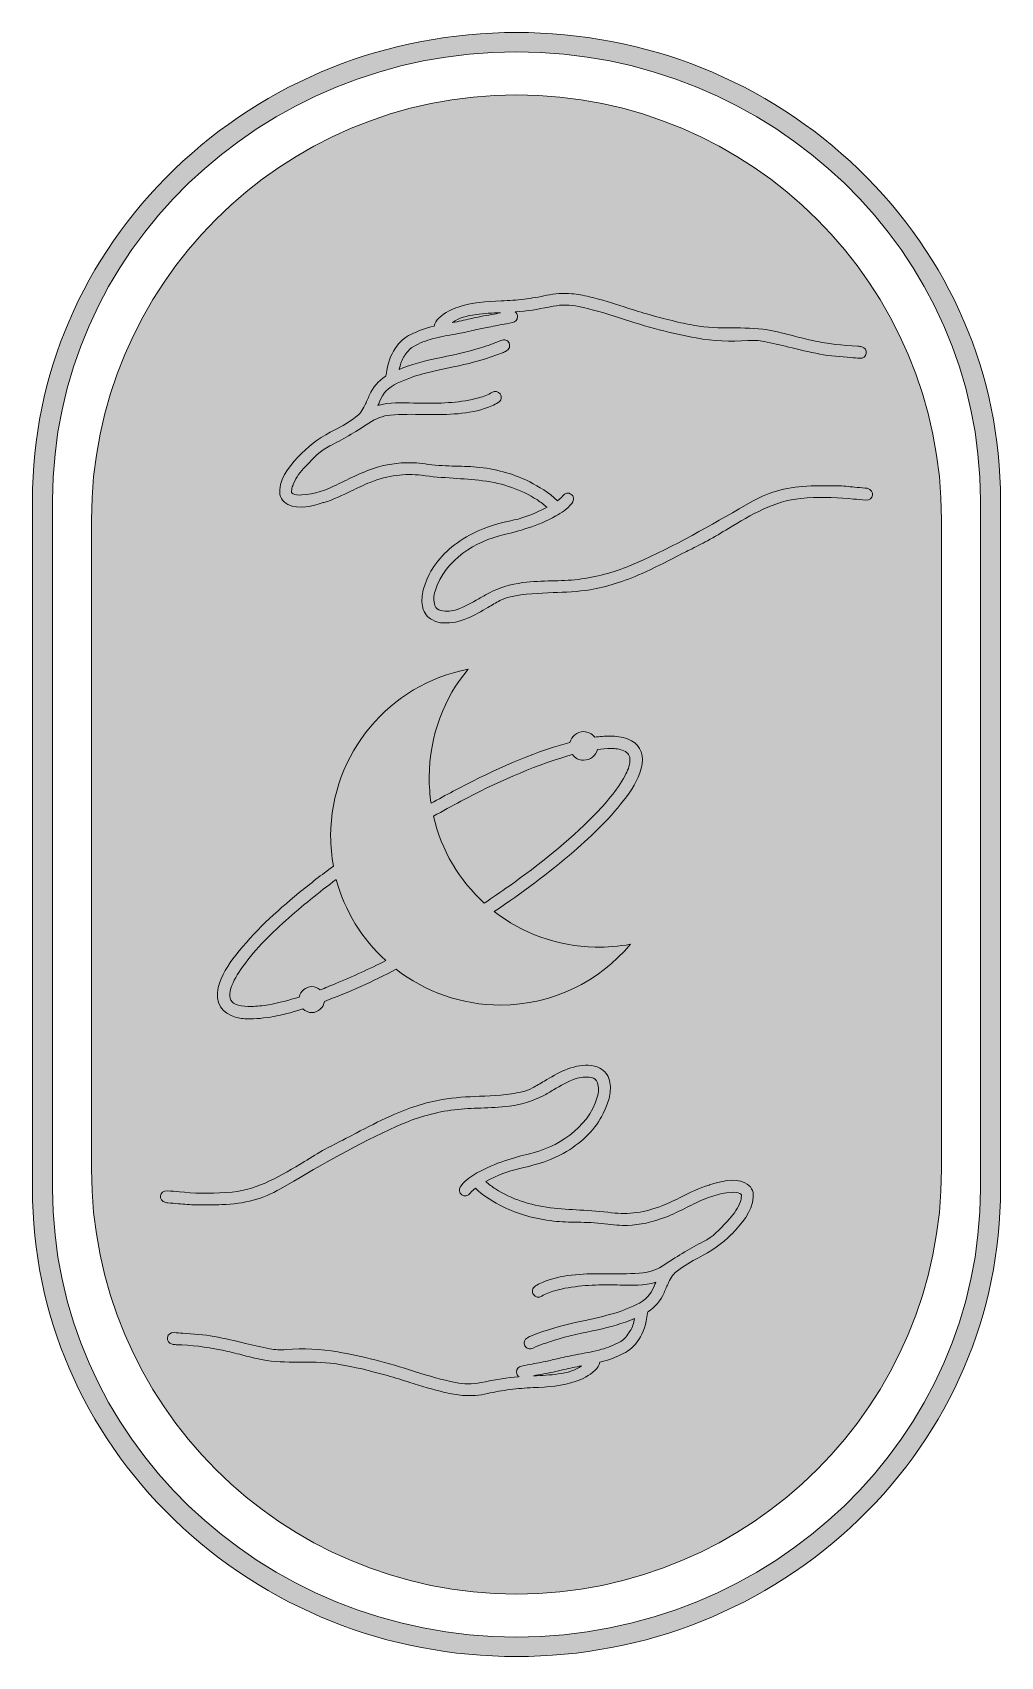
# Model space of a CAD drawing. Header units: inches. Extents: x 2.7 to 9.9, y -12 to 0.
import ezdxf

# ---------------------------------------------------------------- set-up
doc = ezdxf.new("R2010")
doc.units = ezdxf.units.IN
doc.header["$MEASUREMENT"] = 0
doc.layers.add('Layer 1', color=7, linetype='Continuous')

msp = doc.modelspace()

# ---------------------------------------------------------------- hatches: boundary and pattern name
at = {"layer": 'Layer 1', "true_color": 0xa16e58}
h = msp.add_hatch(color=35, dxfattribs=at)
h.dxf.hatch_style = 2
edge = h.paths.add_edge_path()
edge.add_spline(control_points=[(6.279, -12.045), (5.324, -12.045), (4.426, -11.686), (3.751, -11.033), (3.075, -10.381), (2.703, -9.513), (2.703, -8.59), (2.703, -8.59), (2.703, -3.5), (2.703, -3.5), (2.703, -2.577), (3.075, -1.709), (3.751, -1.057), (4.426, -0.404), (5.324, -0.045), (6.279, -0.045), (7.234, -0.045), (8.132, -0.404), (8.807, -1.057), (9.483, -1.709), (9.855, -2.577), (9.855, -3.5), (9.855, -3.5), (9.855, -8.59), (9.855, -8.59), (9.855, -9.513), (9.483, -10.381), (8.807, -11.033), (8.132, -11.686), (7.234, -12.045), (6.279, -12.045)], knot_values=[0, 0, 0, 0, 1, 1, 1, 2, 2, 2, 3, 3, 3, 4, 4, 4, 5, 5, 5, 6, 6, 6, 7, 7, 7, 8, 8, 8, 9, 9, 9, 10, 10, 10, 10], degree=3, periodic=1)
edge = h.paths.add_edge_path()
edge.add_spline(control_points=[(6.279, -0.188), (4.389, -0.188), (2.852, -1.674), (2.852, -3.5), (2.852, -3.5), (2.852, -8.59), (2.852, -8.59), (2.852, -10.416), (4.389, -11.901), (6.279, -11.901), (6.279, -11.901), (6.279, -11.901), (6.279, -11.901), (8.169, -11.901), (9.706, -10.416), (9.706, -8.59), (9.706, -8.59), (9.706, -3.5), (9.706, -3.5), (9.706, -1.674), (8.169, -0.188), (6.279, -0.188)], knot_values=[0, 0, 0, 0, 1, 1, 1, 2, 2, 2, 3, 3, 3, 4, 4, 4, 5, 5, 5, 6, 6, 6, 7, 7, 7, 7], degree=3, periodic=1)
h = msp.add_hatch(color=35, dxfattribs=at)
h.dxf.hatch_style = 2
edge = h.paths.add_edge_path()
edge.add_spline(control_points=[(6.279, -11.583), (6.279, -11.583), (6.279, -11.583), (6.279, -11.583), (4.545, -11.583), (3.139, -10.178), (3.139, -8.444), (3.139, -8.444), (3.139, -3.646), (3.139, -3.646), (3.139, -1.912), (4.545, -0.506), (6.279, -0.506), (6.279, -0.506), (6.279, -0.506), (6.279, -0.506), (8.013, -0.506), (9.419, -1.912), (9.419, -3.646), (9.419, -3.646), (9.419, -8.444), (9.419, -8.444), (9.419, -10.178), (8.013, -11.583), (6.279, -11.583)], knot_values=[0, 0, 0, 0, 1, 1, 1, 2, 2, 2, 3, 3, 3, 4, 4, 4, 5, 5, 5, 6, 6, 6, 7, 7, 7, 8, 8, 8, 8], degree=3, periodic=1)
at = {"layer": 'Layer 1', "true_color": 0xf8efe3}
h = msp.add_hatch(color=7, dxfattribs=at)
h.dxf.hatch_style = 2
edge = h.paths.add_edge_path()
edge.add_spline(control_points=[(4.59, -3.532), (4.671, -3.574), (4.776, -3.542), (4.852, -3.519), (4.852, -3.519), (4.855, -3.518), (4.855, -3.518), (4.928, -3.496), (4.995, -3.463), (5.06, -3.432), (5.105, -3.41), (5.151, -3.387), (5.199, -3.369), (5.33, -3.317), (5.454, -3.301), (5.577, -3.317), (5.654, -3.328), (5.734, -3.333), (5.812, -3.338), (5.883, -3.343), (5.957, -3.348), (6.029, -3.357), (6.183, -3.377), (6.315, -3.423), (6.433, -3.499), (6.459, -3.516), (6.483, -3.535), (6.505, -3.553), (6.416, -3.6), (6.338, -3.63), (6.262, -3.647), (6.163, -3.668), (6.058, -3.695), (5.957, -3.746), (5.826, -3.812), (5.722, -3.903), (5.656, -4.011), (5.639, -4.038), (5.556, -4.182), (5.586, -4.295), (5.597, -4.335), (5.621, -4.366), (5.658, -4.386), (5.682, -4.4), (5.709, -4.407), (5.743, -4.408), (5.798, -4.41), (5.855, -4.399), (5.916, -4.373), (5.97, -4.351), (6.02, -4.321), (6.068, -4.293), (6.097, -4.276), (6.127, -4.259), (6.157, -4.243), (6.179, -4.232), (6.205, -4.22), (6.234, -4.214), (6.337, -4.192), (6.445, -4.188), (6.549, -4.184), (6.639, -4.18), (6.732, -4.177), (6.823, -4.162), (6.944, -4.142), (7.07, -4.103), (7.207, -4.042), (7.294, -4.003), (7.379, -3.96), (7.461, -3.917), (7.461, -3.917), (7.508, -3.893), (7.508, -3.893), (7.525, -3.884), (7.543, -3.876), (7.56, -3.867), (7.603, -3.846), (7.647, -3.823), (7.69, -3.8), (7.742, -3.772), (7.794, -3.74), (7.845, -3.71), (8.012, -3.609), (8.184, -3.505), (8.38, -3.488), (8.505, -3.477), (8.62, -3.477), (8.732, -3.489), (8.732, -3.489), (8.769, -3.492), (8.769, -3.492), (8.798, -3.495), (8.828, -3.497), (8.858, -3.5), (8.89, -3.502), (8.907, -3.483), (8.91, -3.463), (8.912, -3.443), (8.901, -3.42), (8.87, -3.413), (8.865, -3.412), (8.86, -3.411), (8.854, -3.411), (8.828, -3.409), (8.802, -3.407), (8.776, -3.404), (8.734, -3.4), (8.691, -3.395), (8.647, -3.395), (8.584, -3.394), (8.52, -3.394), (8.455, -3.395), (8.292, -3.4), (8.15, -3.437), (8.023, -3.509), (8.023, -3.509), (7.925, -3.565), (7.925, -3.565), (7.663, -3.715), (7.393, -3.869), (7.113, -3.986), (6.995, -4.035), (6.867, -4.069), (6.734, -4.086), (6.669, -4.094), (6.602, -4.096), (6.538, -4.097), (6.469, -4.099), (6.398, -4.101), (6.327, -4.11), (6.233, -4.123), (6.149, -4.148), (6.079, -4.185), (6.052, -4.199), (6.026, -4.214), (6, -4.229), (5.947, -4.259), (5.897, -4.289), (5.84, -4.308), (5.801, -4.321), (5.761, -4.324), (5.721, -4.317), (5.696, -4.312), (5.683, -4.301), (5.676, -4.278), (5.666, -4.244), (5.666, -4.208), (5.678, -4.172), (5.751, -3.935), (5.985, -3.802), (6.18, -3.757), (6.291, -3.731), (6.436, -3.692), (6.57, -3.617), (6.609, -3.596), (6.653, -3.568), (6.687, -3.524), (6.699, -3.508), (6.701, -3.494), (6.699, -3.485), (6.698, -3.474), (6.692, -3.464), (6.683, -3.458), (6.663, -3.442), (6.637, -3.448), (6.619, -3.47), (6.608, -3.484), (6.597, -3.493), (6.584, -3.503), (6.584, -3.503), (6.583, -3.505), (6.583, -3.505), (6.519, -3.444), (6.443, -3.4), (6.377, -3.366), (6.272, -3.311), (6.147, -3.275), (6.006, -3.258), (5.947, -3.252), (5.887, -3.25), (5.829, -3.249), (5.764, -3.247), (5.696, -3.245), (5.629, -3.236), (5.565, -3.226), (5.511, -3.222), (5.46, -3.224), (5.37, -3.226), (5.278, -3.245), (5.179, -3.282), (5.124, -3.303), (5.073, -3.328), (5.022, -3.353), (4.999, -3.364), (4.976, -3.376), (4.952, -3.387), (4.874, -3.423), (4.788, -3.458), (4.693, -3.462), (4.666, -3.464), (4.646, -3.463), (4.628, -3.453), (4.617, -3.447), (4.616, -3.443), (4.617, -3.435), (4.619, -3.418), (4.621, -3.405), (4.626, -3.394), (4.643, -3.348), (4.67, -3.305), (4.706, -3.267), (4.706, -3.267), (4.726, -3.246), (4.726, -3.246), (4.78, -3.188), (4.831, -3.133), (4.899, -3.099), (4.99, -3.055), (5.085, -3), (5.187, -2.932), (5.241, -2.896), (5.293, -2.877), (5.347, -2.872), (5.428, -2.865), (5.512, -2.866), (5.594, -2.867), (5.743, -2.869), (5.897, -2.871), (6.042, -2.824), (6.084, -2.81), (6.115, -2.797), (6.143, -2.78), (6.155, -2.773), (6.163, -2.762), (6.165, -2.749), (6.168, -2.737), (6.165, -2.726), (6.158, -2.716), (6.144, -2.696), (6.121, -2.692), (6.098, -2.705), (6.07, -2.721), (6.038, -2.734), (6.001, -2.744), (5.869, -2.78), (5.732, -2.785), (5.602, -2.785), (5.575, -2.785), (5.547, -2.784), (5.518, -2.783), (5.43, -2.779), (5.34, -2.776), (5.254, -2.802), (5.259, -2.793), (5.263, -2.783), (5.267, -2.773), (5.29, -2.712), (5.333, -2.667), (5.398, -2.637), (5.464, -2.606), (5.527, -2.583), (5.588, -2.567), (5.666, -2.547), (5.75, -2.528), (5.852, -2.507), (5.955, -2.487), (6.061, -2.455), (6.175, -2.412), (6.185, -2.408), (6.195, -2.404), (6.205, -2.398), (6.227, -2.385), (6.234, -2.362), (6.224, -2.339), (6.219, -2.329), (6.211, -2.322), (6.201, -2.318), (6.19, -2.314), (6.177, -2.315), (6.164, -2.321), (6.115, -2.343), (6.062, -2.36), (6.012, -2.375), (5.903, -2.409), (5.791, -2.433), (5.685, -2.453), (5.594, -2.471), (5.502, -2.499), (5.413, -2.534), (5.42, -2.502), (5.427, -2.471), (5.445, -2.444), (5.445, -2.444), (5.448, -2.44), (5.448, -2.44), (5.467, -2.411), (5.486, -2.383), (5.515, -2.367), (5.566, -2.339), (5.612, -2.32), (5.657, -2.308), (5.713, -2.294), (5.772, -2.283), (5.829, -2.273), (5.829, -2.273), (5.847, -2.27), (5.847, -2.27), (5.89, -2.262), (5.933, -2.253), (5.974, -2.243), (6.007, -2.236), (6.04, -2.228), (6.074, -2.222), (6.117, -2.213), (6.161, -2.205), (6.205, -2.197), (6.205, -2.197), (6.249, -2.189), (6.249, -2.189), (6.273, -2.184), (6.288, -2.167), (6.287, -2.144), (6.287, -2.13), (6.28, -2.118), (6.269, -2.11), (6.269, -2.11), (6.274, -2.11), (6.274, -2.11), (6.356, -2.105), (6.438, -2.089), (6.517, -2.074), (6.517, -2.074), (6.549, -2.068), (6.549, -2.068), (6.615, -2.055), (6.676, -2.056), (6.738, -2.069), (6.836, -2.091), (6.935, -2.118), (7.04, -2.153), (7.243, -2.221), (7.429, -2.27), (7.607, -2.302), (7.733, -2.325), (7.861, -2.331), (7.988, -2.321), (8.032, -2.318), (8.071, -2.32), (8.108, -2.328), (8.168, -2.34), (8.229, -2.355), (8.288, -2.369), (8.363, -2.388), (8.441, -2.406), (8.519, -2.421), (8.596, -2.436), (8.674, -2.441), (8.75, -2.447), (8.772, -2.449), (8.794, -2.45), (8.816, -2.452), (8.84, -2.454), (8.859, -2.44), (8.863, -2.417), (8.868, -2.393), (8.854, -2.373), (8.83, -2.367), (8.82, -2.365), (8.811, -2.363), (8.801, -2.363), (8.688, -2.358), (8.578, -2.345), (8.475, -2.323), (8.427, -2.313), (8.379, -2.301), (8.332, -2.288), (8.267, -2.271), (8.2, -2.254), (8.133, -2.243), (8.044, -2.228), (7.955, -2.228), (7.869, -2.228), (7.778, -2.227), (7.685, -2.227), (7.594, -2.21), (7.488, -2.19), (7.376, -2.163), (7.241, -2.125), (7.185, -2.109), (7.129, -2.09), (7.074, -2.073), (6.991, -2.046), (6.906, -2.019), (6.819, -1.998), (6.772, -1.986), (6.729, -1.979), (6.688, -1.975), (6.622, -1.969), (6.561, -1.973), (6.502, -1.987), (6.447, -2), (6.392, -2.008), (6.335, -2.016), (6.281, -2.023), (6.225, -2.026), (6.165, -2.028), (6.058, -2.033), (5.948, -2.038), (5.848, -2.074), (5.805, -2.089), (5.75, -2.112), (5.705, -2.155), (5.687, -2.172), (5.677, -2.19), (5.67, -2.215), (5.67, -2.215), (5.67, -2.215), (5.669, -2.215), (5.604, -2.228), (5.549, -2.252), (5.499, -2.276), (5.452, -2.298), (5.414, -2.332), (5.383, -2.379), (5.348, -2.43), (5.327, -2.492), (5.317, -2.573), (5.315, -2.583), (5.314, -2.584), (5.31, -2.586), (5.258, -2.619), (5.219, -2.665), (5.193, -2.723), (5.182, -2.749), (5.171, -2.774), (5.159, -2.799), (5.141, -2.839), (5.12, -2.866), (5.093, -2.886), (5.045, -2.922), (4.992, -2.954), (4.937, -2.981), (4.844, -3.026), (4.762, -3.084), (4.693, -3.153), (4.693, -3.153), (4.691, -3.155), (4.691, -3.155), (4.62, -3.225), (4.538, -3.319), (4.53, -3.425), (4.526, -3.474), (4.546, -3.509), (4.59, -3.532)], knot_values=[0, 0, 0, 0, 1, 1, 1, 2, 2, 2, 3, 3, 3, 4, 4, 4, 5, 5, 5, 6, 6, 6, 7, 7, 7, 8, 8, 8, 9, 9, 9, 10, 10, 10, 11, 11, 11, 12, 12, 12, 13, 13, 13, 14, 14, 14, 15, 15, 15, 16, 16, 16, 17, 17, 17, 18, 18, 18, 19, 19, 19, 20, 20, 20, 21, 21, 21, 22, 22, 22, 23, 23, 23, 24, 24, 24, 25, 25, 25, 26, 26, 26, 27, 27, 27, 28, 28, 28, 29, 29, 29, 30, 30, 30, 31, 31, 31, 32, 32, 32, 33, 33, 33, 34, 34, 34, 35, 35, 35, 36, 36, 36, 37, 37, 37, 38, 38, 38, 39, 39, 39, 40, 40, 40, 41, 41, 41, 42, 42, 42, 43, 43, 43, 44, 44, 44, 45, 45, 45, 46, 46, 46, 47, 47, 47, 48, 48, 48, 49, 49, 49, 50, 50, 50, 51, 51, 51, 52, 52, 52, 53, 53, 53, 54, 54, 54, 55, 55, 55, 56, 56, 56, 57, 57, 57, 58, 58, 58, 59, 59, 59, 60, 60, 60, 61, 61, 61, 62, 62, 62, 63, 63, 63, 64, 64, 64, 65, 65, 65, 66, 66, 66, 67, 67, 67, 68, 68, 68, 69, 69, 69, 70, 70, 70, 71, 71, 71, 72, 72, 72, 73, 73, 73, 74, 74, 74, 75, 75, 75, 76, 76, 76, 77, 77, 77, 78, 78, 78, 79, 79, 79, 80, 80, 80, 81, 81, 81, 82, 82, 82, 83, 83, 83, 84, 84, 84, 85, 85, 85, 86, 86, 86, 87, 87, 87, 88, 88, 88, 89, 89, 89, 90, 90, 90, 91, 91, 91, 92, 92, 92, 93, 93, 93, 94, 94, 94, 95, 95, 95, 96, 96, 96, 97, 97, 97, 98, 98, 98, 99, 99, 99, 100, 100, 100, 101, 101, 101, 102, 102, 102, 103, 103, 103, 104, 104, 104, 105, 105, 105, 106, 106, 106, 107, 107, 107, 108, 108, 108, 109, 109, 109, 110, 110, 110, 111, 111, 111, 112, 112, 112, 113, 113, 113, 114, 114, 114, 115, 115, 115, 116, 116, 116, 117, 117, 117, 118, 118, 118, 119, 119, 119, 120, 120, 120, 121, 121, 121, 122, 122, 122, 123, 123, 123, 124, 124, 124, 125, 125, 125, 126, 126, 126, 127, 127, 127, 128, 128, 128, 129, 129, 129, 130, 130, 130, 131, 131, 131, 132, 132, 132, 133, 133, 133, 134, 134, 134, 135, 135, 135, 136, 136, 136, 137, 137, 137, 138, 138, 138, 139, 139, 139, 140, 140, 140, 141, 141, 141, 142, 142, 142, 143, 143, 143, 144, 144, 144, 145, 145, 145, 146, 146, 146, 147, 147, 147, 148, 148, 148, 149, 149, 149, 150, 150, 150, 151, 151, 151, 151], degree=3, periodic=1)
edge = h.paths.add_edge_path()
edge.add_spline(control_points=[(5.807, -2.188), (5.853, -2.154), (5.91, -2.138), (5.98, -2.129), (6.04, -2.121), (6.102, -2.116), (6.161, -2.117), (6.139, -2.121), (6.117, -2.125), (6.095, -2.129), (6.043, -2.138), (5.989, -2.148), (5.937, -2.16), (5.894, -2.171), (5.851, -2.18), (5.807, -2.188)], knot_values=[0, 0, 0, 0, 1, 1, 1, 2, 2, 2, 3, 3, 3, 4, 4, 4, 5, 5, 5, 5], degree=3, periodic=1)
h = msp.add_hatch(color=7, dxfattribs=at)
h.dxf.hatch_style = 2
edge = h.paths.add_edge_path()
edge.add_spline(control_points=[(4.205, -6.863), (4.149, -6.935), (4.098, -7.011), (4.076, -7.102), (4.049, -7.212), (4.099, -7.295), (4.209, -7.322), (4.243, -7.331), (4.277, -7.334), (4.311, -7.334), (4.446, -7.331), (4.575, -7.3), (4.701, -7.259), (4.719, -7.276), (4.743, -7.287), (4.768, -7.287), (4.815, -7.286), (4.854, -7.249), (4.86, -7.204), (5.042, -7.137), (5.218, -7.056), (5.39, -6.967), (5.603, -7.132), (5.871, -7.231), (6.163, -7.232), (6.546, -7.23), (6.891, -7.057), (7.12, -6.782), (7.036, -6.798), (6.949, -6.805), (6.86, -6.803), (6.578, -6.797), (6.32, -6.7), (6.115, -6.54), (6.319, -6.404), (6.516, -6.257), (6.702, -6.096), (6.844, -5.973), (6.979, -5.844), (7.091, -5.692), (7.145, -5.619), (7.193, -5.542), (7.207, -5.449), (7.22, -5.364), (7.18, -5.295), (7.1, -5.265), (7.058, -5.249), (7.014, -5.244), (6.969, -5.244), (6.931, -5.244), (6.894, -5.247), (6.857, -5.252), (6.837, -5.227), (6.807, -5.211), (6.773, -5.211), (6.727, -5.212), (6.685, -5.246), (6.674, -5.29), (6.65, -5.297), (6.627, -5.303), (6.604, -5.31), (6.327, -5.394), (6.067, -5.516), (5.812, -5.651), (5.757, -5.68), (5.702, -5.71), (5.648, -5.74), (5.639, -5.678), (5.634, -5.614), (5.634, -5.548), (5.636, -5.237), (5.745, -4.962), (5.921, -4.75), (5.343, -4.861), (4.908, -5.369), (4.906, -5.981), (4.906, -6.057), (4.913, -6.132), (4.926, -6.205), (4.84, -6.269), (4.755, -6.334), (4.671, -6.403), (4.502, -6.542), (4.34, -6.689), (4.205, -6.863)], knot_values=[0, 0, 0, 0, 1, 1, 1, 2, 2, 2, 3, 3, 3, 4, 4, 4, 5, 5, 5, 6, 6, 6, 7, 7, 7, 8, 8, 8, 9, 9, 9, 10, 10, 10, 11, 11, 11, 12, 12, 12, 13, 13, 13, 14, 14, 14, 15, 15, 15, 16, 16, 16, 17, 17, 17, 18, 18, 18, 19, 19, 19, 20, 20, 20, 21, 21, 21, 22, 22, 22, 23, 23, 23, 24, 24, 24, 25, 25, 25, 26, 26, 26, 27, 27, 27, 28, 28, 28, 28], degree=3, periodic=1)
edge = h.paths.add_edge_path()
edge.add_spline(control_points=[(5.869, -5.725), (6.123, -5.59), (6.383, -5.472), (6.659, -5.39), (6.67, -5.387), (6.681, -5.384), (6.692, -5.38), (6.711, -5.406), (6.741, -5.423), (6.775, -5.422), (6.824, -5.422), (6.866, -5.388), (6.877, -5.342), (6.91, -5.338), (6.944, -5.336), (6.978, -5.336), (7.01, -5.335), (7.042, -5.34), (7.072, -5.352), (7.104, -5.366), (7.119, -5.389), (7.117, -5.425), (7.115, -5.465), (7.1, -5.501), (7.081, -5.536), (7.021, -5.646), (6.939, -5.74), (6.852, -5.829), (6.661, -6.024), (6.447, -6.194), (6.224, -6.352), (6.163, -6.395), (6.102, -6.437), (6.041, -6.478), (5.857, -6.31), (5.723, -6.088), (5.666, -5.836), (5.733, -5.798), (5.801, -5.761), (5.869, -5.725)], knot_values=[0, 0, 0, 0, 1, 1, 1, 2, 2, 2, 3, 3, 3, 4, 4, 4, 5, 5, 5, 6, 6, 6, 7, 7, 7, 8, 8, 8, 9, 9, 9, 10, 10, 10, 11, 11, 11, 12, 12, 12, 13, 13, 13, 13], degree=3, periodic=1)
edge = h.paths.add_edge_path()
edge.add_spline(control_points=[(5.313, -6.903), (5.193, -6.964), (5.07, -7.02), (4.944, -7.072), (4.905, -7.089), (4.867, -7.104), (4.828, -7.119), (4.811, -7.105), (4.79, -7.096), (4.767, -7.095), (4.722, -7.095), (4.683, -7.129), (4.674, -7.172), (4.599, -7.195), (4.523, -7.215), (4.446, -7.229), (4.403, -7.236), (4.361, -7.242), (4.32, -7.241), (4.285, -7.241), (4.253, -7.241), (4.222, -7.231), (4.17, -7.215), (4.152, -7.184), (4.164, -7.129), (4.177, -7.071), (4.207, -7.02), (4.24, -6.971), (4.334, -6.834), (4.451, -6.717), (4.574, -6.607), (4.694, -6.5), (4.819, -6.399), (4.947, -6.303), (5.01, -6.537), (5.139, -6.744), (5.313, -6.903)], knot_values=[0, 0, 0, 0, 1, 1, 1, 2, 2, 2, 3, 3, 3, 4, 4, 4, 5, 5, 5, 6, 6, 6, 7, 7, 7, 8, 8, 8, 9, 9, 9, 10, 10, 10, 11, 11, 11, 12, 12, 12, 12], degree=3, periodic=1)
h = msp.add_hatch(color=7, dxfattribs=at)
h.dxf.hatch_style = 2
edge = h.paths.add_edge_path()
edge.add_spline(control_points=[(7.967, -8.545), (7.886, -8.504), (7.782, -8.536), (7.706, -8.56), (7.706, -8.56), (7.702, -8.561), (7.702, -8.561), (7.63, -8.583), (7.563, -8.616), (7.499, -8.648), (7.454, -8.67), (7.407, -8.693), (7.36, -8.712), (7.229, -8.764), (7.105, -8.781), (6.982, -8.766), (6.904, -8.756), (6.824, -8.751), (6.747, -8.746), (6.675, -8.742), (6.601, -8.737), (6.53, -8.729), (6.375, -8.71), (6.243, -8.665), (6.124, -8.59), (6.098, -8.573), (6.074, -8.554), (6.052, -8.536), (6.141, -8.488), (6.218, -8.458), (6.295, -8.441), (6.393, -8.419), (6.499, -8.391), (6.6, -8.34), (6.73, -8.273), (6.833, -8.181), (6.898, -8.073), (6.915, -8.045), (6.997, -7.901), (6.966, -7.789), (6.956, -7.748), (6.931, -7.717), (6.894, -7.697), (6.87, -7.684), (6.843, -7.677), (6.809, -7.676), (6.754, -7.675), (6.697, -7.686), (6.636, -7.712), (6.583, -7.735), (6.533, -7.764), (6.485, -7.793), (6.456, -7.81), (6.426, -7.828), (6.396, -7.843), (6.374, -7.855), (6.348, -7.867), (6.32, -7.873), (6.216, -7.896), (6.109, -7.901), (6.005, -7.905), (5.915, -7.909), (5.822, -7.914), (5.73, -7.929), (5.609, -7.95), (5.484, -7.99), (5.347, -8.052), (5.261, -8.091), (5.176, -8.135), (5.094, -8.177), (5.094, -8.177), (5.047, -8.202), (5.047, -8.202), (5.03, -8.211), (5.013, -8.22), (4.995, -8.229), (4.953, -8.25), (4.909, -8.273), (4.866, -8.296), (4.814, -8.325), (4.762, -8.357), (4.712, -8.388), (4.545, -8.489), (4.373, -8.594), (4.178, -8.613), (4.053, -8.624), (3.938, -8.625), (3.826, -8.614), (3.826, -8.614), (3.789, -8.611), (3.789, -8.611), (3.759, -8.609), (3.73, -8.606), (3.7, -8.604), (3.668, -8.602), (3.651, -8.621), (3.648, -8.641), (3.646, -8.661), (3.657, -8.684), (3.688, -8.691), (3.693, -8.692), (3.699, -8.693), (3.704, -8.693), (3.73, -8.694), (3.756, -8.697), (3.782, -8.699), (3.824, -8.703), (3.868, -8.707), (3.911, -8.708), (3.974, -8.708), (4.039, -8.708), (4.103, -8.706), (4.267, -8.701), (4.408, -8.663), (4.535, -8.589), (4.535, -8.589), (4.633, -8.533), (4.633, -8.533), (4.893, -8.381), (5.163, -8.225), (5.441, -8.107), (5.559, -8.057), (5.687, -8.022), (5.82, -8.005), (5.885, -7.996), (5.952, -7.994), (6.016, -7.992), (6.085, -7.99), (6.156, -7.988), (6.227, -7.978), (6.321, -7.964), (6.405, -7.939), (6.475, -7.902), (6.501, -7.888), (6.528, -7.872), (6.553, -7.857), (6.606, -7.826), (6.656, -7.797), (6.713, -7.777), (6.751, -7.764), (6.791, -7.761), (6.832, -7.767), (6.856, -7.771), (6.87, -7.783), (6.877, -7.805), (6.887, -7.839), (6.887, -7.875), (6.876, -7.912), (6.804, -8.15), (6.571, -8.284), (6.376, -8.33), (6.265, -8.356), (6.12, -8.396), (5.987, -8.472), (5.948, -8.494), (5.904, -8.522), (5.87, -8.566), (5.858, -8.582), (5.857, -8.596), (5.858, -8.605), (5.86, -8.616), (5.866, -8.626), (5.875, -8.633), (5.895, -8.648), (5.921, -8.642), (5.939, -8.619), (5.95, -8.606), (5.961, -8.597), (5.973, -8.586), (5.973, -8.586), (5.975, -8.585), (5.975, -8.585), (6.039, -8.646), (6.115, -8.688), (6.181, -8.722), (6.287, -8.776), (6.413, -8.812), (6.553, -8.827), (6.612, -8.834), (6.672, -8.835), (6.73, -8.836), (6.796, -8.837), (6.864, -8.838), (6.93, -8.848), (6.995, -8.857), (7.049, -8.861), (7.1, -8.859), (7.189, -8.856), (7.281, -8.836), (7.381, -8.798), (7.434, -8.778), (7.486, -8.752), (7.536, -8.727), (7.559, -8.715), (7.583, -8.704), (7.606, -8.692), (7.684, -8.656), (7.77, -8.621), (7.865, -8.615), (7.892, -8.614), (7.912, -8.615), (7.93, -8.624), (7.941, -8.63), (7.942, -8.634), (7.941, -8.642), (7.94, -8.659), (7.937, -8.672), (7.933, -8.683), (7.915, -8.73), (7.888, -8.773), (7.853, -8.811), (7.853, -8.811), (7.834, -8.832), (7.834, -8.832), (7.78, -8.89), (7.729, -8.945), (7.661, -8.979), (7.57, -9.025), (7.476, -9.08), (7.374, -9.149), (7.321, -9.185), (7.268, -9.205), (7.215, -9.21), (7.134, -9.218), (7.05, -9.217), (6.968, -9.217), (6.819, -9.216), (6.665, -9.215), (6.52, -9.262), (6.478, -9.276), (6.447, -9.29), (6.42, -9.307), (6.408, -9.314), (6.399, -9.325), (6.397, -9.338), (6.395, -9.35), (6.397, -9.361), (6.404, -9.371), (6.419, -9.391), (6.442, -9.395), (6.465, -9.382), (6.493, -9.365), (6.525, -9.352), (6.562, -9.342), (6.693, -9.305), (6.831, -9.299), (6.96, -9.298), (6.987, -9.298), (7.015, -9.299), (7.044, -9.3), (7.132, -9.303), (7.223, -9.306), (7.308, -9.279), (7.304, -9.289), (7.299, -9.298), (7.296, -9.309), (7.273, -9.37), (7.23, -9.414), (7.165, -9.445), (7.099, -9.476), (7.037, -9.5), (6.976, -9.516), (6.898, -9.537), (6.814, -9.556), (6.712, -9.577), (6.609, -9.599), (6.504, -9.631), (6.389, -9.675), (6.38, -9.679), (6.37, -9.683), (6.36, -9.689), (6.338, -9.702), (6.331, -9.725), (6.341, -9.748), (6.346, -9.758), (6.354, -9.765), (6.364, -9.769), (6.375, -9.773), (6.388, -9.772), (6.401, -9.766), (6.45, -9.743), (6.503, -9.726), (6.552, -9.71), (6.661, -9.676), (6.774, -9.652), (6.879, -9.63), (6.97, -9.612), (7.062, -9.584), (7.151, -9.548), (7.144, -9.581), (7.137, -9.611), (7.119, -9.639), (7.119, -9.639), (7.117, -9.642), (7.117, -9.642), (7.097, -9.672), (7.079, -9.7), (7.049, -9.716), (6.999, -9.744), (6.953, -9.763), (6.908, -9.775), (6.852, -9.79), (6.793, -9.801), (6.736, -9.812), (6.736, -9.812), (6.718, -9.815), (6.718, -9.815), (6.676, -9.823), (6.633, -9.833), (6.592, -9.842), (6.559, -9.85), (6.525, -9.858), (6.492, -9.865), (6.449, -9.873), (6.405, -9.882), (6.361, -9.89), (6.361, -9.89), (6.317, -9.899), (6.317, -9.899), (6.293, -9.903), (6.278, -9.92), (6.279, -9.944), (6.279, -9.958), (6.286, -9.97), (6.298, -9.977), (6.298, -9.977), (6.293, -9.978), (6.293, -9.978), (6.21, -9.983), (6.129, -9.999), (6.05, -10.015), (6.05, -10.015), (6.018, -10.021), (6.018, -10.021), (5.952, -10.034), (5.89, -10.034), (5.829, -10.021), (5.731, -10), (5.632, -9.973), (5.526, -9.939), (5.323, -9.873), (5.137, -9.825), (4.958, -9.794), (4.832, -9.772), (4.704, -9.766), (4.577, -9.777), (4.534, -9.781), (4.494, -9.779), (4.457, -9.771), (4.397, -9.759), (4.336, -9.745), (4.277, -9.731), (4.202, -9.713), (4.124, -9.695), (4.046, -9.68), (3.969, -9.666), (3.89, -9.661), (3.815, -9.656), (3.792, -9.655), (3.77, -9.653), (3.748, -9.651), (3.724, -9.65), (3.705, -9.664), (3.701, -9.687), (3.697, -9.711), (3.711, -9.731), (3.735, -9.737), (3.744, -9.739), (3.754, -9.74), (3.764, -9.741), (3.877, -9.744), (3.987, -9.757), (4.09, -9.778), (4.138, -9.788), (4.187, -9.8), (4.234, -9.812), (4.299, -9.829), (4.366, -9.846), (4.433, -9.857), (4.521, -9.87), (4.611, -9.87), (4.697, -9.87), (4.787, -9.87), (4.881, -9.87), (4.972, -9.886), (5.078, -9.905), (5.19, -9.931), (5.326, -9.969), (5.381, -9.985), (5.438, -10.002), (5.492, -10.02), (5.576, -10.046), (5.662, -10.073), (5.748, -10.093), (5.795, -10.104), (5.838, -10.112), (5.88, -10.115), (5.946, -10.12), (6.006, -10.116), (6.065, -10.102), (6.12, -10.089), (6.175, -10.08), (6.232, -10.072), (6.286, -10.064), (6.342, -10.062), (6.402, -10.058), (6.509, -10.053), (6.619, -10.047), (6.719, -10.011), (6.762, -9.995), (6.817, -9.972), (6.861, -9.929), (6.879, -9.912), (6.889, -9.894), (6.895, -9.869), (6.896, -9.869), (6.896, -9.869), (6.897, -9.869), (6.962, -9.855), (7.017, -9.831), (7.067, -9.807), (7.113, -9.784), (7.151, -9.75), (7.182, -9.703), (7.217, -9.651), (7.237, -9.589), (7.247, -9.509), (7.248, -9.498), (7.249, -9.498), (7.253, -9.495), (7.305, -9.462), (7.344, -9.416), (7.369, -9.357), (7.38, -9.332), (7.391, -9.306), (7.403, -9.281), (7.421, -9.242), (7.442, -9.214), (7.469, -9.194), (7.517, -9.158), (7.569, -9.125), (7.624, -9.098), (7.716, -9.053), (7.798, -8.994), (7.867, -8.925), (7.867, -8.925), (7.869, -8.923), (7.869, -8.923), (7.939, -8.852), (8.021, -8.757), (8.028, -8.652), (8.032, -8.602), (8.012, -8.567), (7.967, -8.545)], knot_values=[0, 0, 0, 0, 1, 1, 1, 2, 2, 2, 3, 3, 3, 4, 4, 4, 5, 5, 5, 6, 6, 6, 7, 7, 7, 8, 8, 8, 9, 9, 9, 10, 10, 10, 11, 11, 11, 12, 12, 12, 13, 13, 13, 14, 14, 14, 15, 15, 15, 16, 16, 16, 17, 17, 17, 18, 18, 18, 19, 19, 19, 20, 20, 20, 21, 21, 21, 22, 22, 22, 23, 23, 23, 24, 24, 24, 25, 25, 25, 26, 26, 26, 27, 27, 27, 28, 28, 28, 29, 29, 29, 30, 30, 30, 31, 31, 31, 32, 32, 32, 33, 33, 33, 34, 34, 34, 35, 35, 35, 36, 36, 36, 37, 37, 37, 38, 38, 38, 39, 39, 39, 40, 40, 40, 41, 41, 41, 42, 42, 42, 43, 43, 43, 44, 44, 44, 45, 45, 45, 46, 46, 46, 47, 47, 47, 48, 48, 48, 49, 49, 49, 50, 50, 50, 51, 51, 51, 52, 52, 52, 53, 53, 53, 54, 54, 54, 55, 55, 55, 56, 56, 56, 57, 57, 57, 58, 58, 58, 59, 59, 59, 60, 60, 60, 61, 61, 61, 62, 62, 62, 63, 63, 63, 64, 64, 64, 65, 65, 65, 66, 66, 66, 67, 67, 67, 68, 68, 68, 69, 69, 69, 70, 70, 70, 71, 71, 71, 72, 72, 72, 73, 73, 73, 74, 74, 74, 75, 75, 75, 76, 76, 76, 77, 77, 77, 78, 78, 78, 79, 79, 79, 80, 80, 80, 81, 81, 81, 82, 82, 82, 83, 83, 83, 84, 84, 84, 85, 85, 85, 86, 86, 86, 87, 87, 87, 88, 88, 88, 89, 89, 89, 90, 90, 90, 91, 91, 91, 92, 92, 92, 93, 93, 93, 94, 94, 94, 95, 95, 95, 96, 96, 96, 97, 97, 97, 98, 98, 98, 99, 99, 99, 100, 100, 100, 101, 101, 101, 102, 102, 102, 103, 103, 103, 104, 104, 104, 105, 105, 105, 106, 106, 106, 107, 107, 107, 108, 108, 108, 109, 109, 109, 110, 110, 110, 111, 111, 111, 112, 112, 112, 113, 113, 113, 114, 114, 114, 115, 115, 115, 116, 116, 116, 117, 117, 117, 118, 118, 118, 119, 119, 119, 120, 120, 120, 121, 121, 121, 122, 122, 122, 123, 123, 123, 124, 124, 124, 125, 125, 125, 126, 126, 126, 127, 127, 127, 128, 128, 128, 129, 129, 129, 130, 130, 130, 131, 131, 131, 132, 132, 132, 133, 133, 133, 134, 134, 134, 135, 135, 135, 136, 136, 136, 137, 137, 137, 138, 138, 138, 139, 139, 139, 140, 140, 140, 141, 141, 141, 142, 142, 142, 143, 143, 143, 144, 144, 144, 145, 145, 145, 146, 146, 146, 147, 147, 147, 148, 148, 148, 149, 149, 149, 150, 150, 150, 151, 151, 151, 151], degree=3, periodic=1)
edge = h.paths.add_edge_path()
edge.add_spline(control_points=[(6.759, -9.897), (6.713, -9.931), (6.656, -9.947), (6.587, -9.957), (6.527, -9.965), (6.465, -9.97), (6.405, -9.97), (6.427, -9.966), (6.45, -9.962), (6.472, -9.958), (6.523, -9.948), (6.577, -9.938), (6.629, -9.925), (6.672, -9.914), (6.716, -9.905), (6.759, -9.897)], knot_values=[0, 0, 0, 0, 1, 1, 1, 2, 2, 2, 3, 3, 3, 4, 4, 4, 5, 5, 5, 5], degree=3, periodic=1)

# ---------------------------------------------------------------- linework, layer by layer
at = {"layer": 'Layer 1', "lineweight": 0}
for points, knots in [([(6.279, -12.045), (5.324, -12.045), (4.426, -11.686), (3.751, -11.033), (3.075, -10.381), (2.703, -9.513), (2.703, -8.59), (2.703, -8.59), (2.703, -3.5), (2.703, -3.5), (2.703, -2.577), (3.075, -1.709), (3.751, -1.057), (4.426, -0.404), (5.324, -0.045), (6.279, -0.045), (7.234, -0.045), (8.132, -0.404), (8.807, -1.057), (9.483, -1.709), (9.855, -2.577), (9.855, -3.5), (9.855, -3.5), (9.855, -8.59), (9.855, -8.59), (9.855, -9.513), (9.483, -10.381), (8.807, -11.033), (8.132, -11.686), (7.234, -12.045), (6.279, -12.045)], [0, 0, 0, 0, 1, 1, 1, 2, 2, 2, 3, 3, 3, 4, 4, 4, 5, 5, 5, 6, 6, 6, 7, 7, 7, 8, 8, 8, 9, 9, 9, 10, 10, 10, 10]), ([(6.279, -0.188), (4.389, -0.188), (2.852, -1.674), (2.852, -3.5), (2.852, -3.5), (2.852, -8.59), (2.852, -8.59), (2.852, -10.416), (4.389, -11.901), (6.279, -11.901), (6.279, -11.901), (6.279, -11.901), (6.279, -11.901), (8.169, -11.901), (9.706, -10.416), (9.706, -8.59), (9.706, -8.59), (9.706, -3.5), (9.706, -3.5), (9.706, -1.674), (8.169, -0.188), (6.279, -0.188)], [0, 0, 0, 0, 1, 1, 1, 2, 2, 2, 3, 3, 3, 4, 4, 4, 5, 5, 5, 6, 6, 6, 7, 7, 7, 7]), ([(6.279, -11.583), (6.279, -11.583), (6.279, -11.583), (6.279, -11.583), (4.545, -11.583), (3.139, -10.178), (3.139, -8.444), (3.139, -8.444), (3.139, -3.646), (3.139, -3.646), (3.139, -1.912), (4.545, -0.506), (6.279, -0.506), (6.279, -0.506), (6.279, -0.506), (6.279, -0.506), (8.013, -0.506), (9.419, -1.912), (9.419, -3.646), (9.419, -3.646), (9.419, -8.444), (9.419, -8.444), (9.419, -10.178), (8.013, -11.583), (6.279, -11.583)], [0, 0, 0, 0, 1, 1, 1, 2, 2, 2, 3, 3, 3, 4, 4, 4, 5, 5, 5, 6, 6, 6, 7, 7, 7, 8, 8, 8, 8]), ([(4.59, -3.532), (4.671, -3.574), (4.776, -3.542), (4.852, -3.519), (4.852, -3.519), (4.855, -3.518), (4.855, -3.518), (4.928, -3.496), (4.995, -3.463), (5.06, -3.432), (5.105, -3.41), (5.151, -3.387), (5.199, -3.369), (5.33, -3.317), (5.454, -3.301), (5.577, -3.317), (5.654, -3.328), (5.734, -3.333), (5.812, -3.338), (5.883, -3.343), (5.957, -3.348), (6.029, -3.357), (6.183, -3.377), (6.315, -3.423), (6.433, -3.499), (6.459, -3.516), (6.483, -3.535), (6.505, -3.553), (6.416, -3.6), (6.338, -3.63), (6.262, -3.647), (6.163, -3.668), (6.058, -3.695), (5.957, -3.746), (5.826, -3.812), (5.722, -3.903), (5.656, -4.011), (5.639, -4.038), (5.556, -4.182), (5.586, -4.295), (5.597, -4.335), (5.621, -4.366), (5.658, -4.386), (5.682, -4.4), (5.709, -4.407), (5.743, -4.408), (5.798, -4.41), (5.855, -4.399), (5.916, -4.373), (5.97, -4.351), (6.02, -4.321), (6.068, -4.293), (6.097, -4.276), (6.127, -4.259), (6.157, -4.243), (6.179, -4.232), (6.205, -4.22), (6.234, -4.214), (6.337, -4.192), (6.445, -4.188), (6.549, -4.184), (6.639, -4.18), (6.732, -4.177), (6.823, -4.162), (6.944, -4.142), (7.07, -4.103), (7.207, -4.042), (7.294, -4.003), (7.379, -3.96), (7.461, -3.917), (7.461, -3.917), (7.508, -3.893), (7.508, -3.893), (7.525, -3.884), (7.543, -3.876), (7.56, -3.867), (7.603, -3.846), (7.647, -3.823), (7.69, -3.8), (7.742, -3.772), (7.794, -3.74), (7.845, -3.71), (8.012, -3.609), (8.184, -3.505), (8.38, -3.488), (8.505, -3.477), (8.62, -3.477), (8.732, -3.489), (8.732, -3.489), (8.769, -3.492), (8.769, -3.492), (8.798, -3.495), (8.828, -3.497), (8.858, -3.5), (8.89, -3.502), (8.907, -3.483), (8.91, -3.463), (8.912, -3.443), (8.901, -3.42), (8.87, -3.413), (8.865, -3.412), (8.86, -3.411), (8.854, -3.411), (8.828, -3.409), (8.802, -3.407), (8.776, -3.404), (8.734, -3.4), (8.691, -3.395), (8.647, -3.395), (8.584, -3.394), (8.52, -3.394), (8.455, -3.395), (8.292, -3.4), (8.15, -3.437), (8.023, -3.509), (8.023, -3.509), (7.925, -3.565), (7.925, -3.565), (7.663, -3.715), (7.393, -3.869), (7.113, -3.986), (6.995, -4.035), (6.867, -4.069), (6.734, -4.086), (6.669, -4.094), (6.602, -4.096), (6.538, -4.097), (6.469, -4.099), (6.398, -4.101), (6.327, -4.11), (6.233, -4.123), (6.149, -4.148), (6.079, -4.185), (6.052, -4.199), (6.026, -4.214), (6, -4.229), (5.947, -4.259), (5.897, -4.289), (5.84, -4.308), (5.801, -4.321), (5.761, -4.324), (5.721, -4.317), (5.696, -4.312), (5.683, -4.301), (5.676, -4.278), (5.666, -4.244), (5.666, -4.208), (5.678, -4.172), (5.751, -3.935), (5.985, -3.802), (6.18, -3.757), (6.291, -3.731), (6.436, -3.692), (6.57, -3.617), (6.609, -3.596), (6.653, -3.568), (6.687, -3.524), (6.699, -3.508), (6.701, -3.494), (6.699, -3.485), (6.698, -3.474), (6.692, -3.464), (6.683, -3.458), (6.663, -3.442), (6.637, -3.448), (6.619, -3.47), (6.608, -3.484), (6.597, -3.493), (6.584, -3.503), (6.584, -3.503), (6.583, -3.505), (6.583, -3.505), (6.519, -3.444), (6.443, -3.4), (6.377, -3.366), (6.272, -3.311), (6.147, -3.275), (6.006, -3.258), (5.947, -3.252), (5.887, -3.25), (5.829, -3.249), (5.764, -3.247), (5.696, -3.245), (5.629, -3.236), (5.565, -3.226), (5.511, -3.222), (5.46, -3.224), (5.37, -3.226), (5.278, -3.245), (5.179, -3.282), (5.124, -3.303), (5.073, -3.328), (5.022, -3.353), (4.999, -3.364), (4.976, -3.376), (4.952, -3.387), (4.874, -3.423), (4.788, -3.458), (4.693, -3.462), (4.666, -3.464), (4.646, -3.463), (4.628, -3.453), (4.617, -3.447), (4.616, -3.443), (4.617, -3.435), (4.619, -3.418), (4.621, -3.405), (4.626, -3.394), (4.643, -3.348), (4.67, -3.305), (4.706, -3.267), (4.706, -3.267), (4.726, -3.246), (4.726, -3.246), (4.78, -3.188), (4.831, -3.133), (4.899, -3.099), (4.99, -3.055), (5.085, -3), (5.187, -2.932), (5.241, -2.896), (5.293, -2.877), (5.347, -2.872), (5.428, -2.865), (5.512, -2.866), (5.594, -2.867), (5.743, -2.869), (5.897, -2.871), (6.042, -2.824), (6.084, -2.81), (6.115, -2.797), (6.143, -2.78), (6.155, -2.773), (6.163, -2.762), (6.165, -2.749), (6.168, -2.737), (6.165, -2.726), (6.158, -2.716), (6.144, -2.696), (6.121, -2.692), (6.098, -2.705), (6.07, -2.721), (6.038, -2.734), (6.001, -2.744), (5.869, -2.78), (5.732, -2.785), (5.602, -2.785), (5.575, -2.785), (5.547, -2.784), (5.518, -2.783), (5.43, -2.779), (5.34, -2.776), (5.254, -2.802), (5.259, -2.793), (5.263, -2.783), (5.267, -2.773), (5.29, -2.712), (5.333, -2.667), (5.398, -2.637), (5.464, -2.606), (5.527, -2.583), (5.588, -2.567), (5.666, -2.547), (5.75, -2.528), (5.852, -2.507), (5.955, -2.487), (6.061, -2.455), (6.175, -2.412), (6.185, -2.408), (6.195, -2.404), (6.205, -2.398), (6.227, -2.385), (6.234, -2.362), (6.224, -2.339), (6.219, -2.329), (6.211, -2.322), (6.201, -2.318), (6.19, -2.314), (6.177, -2.315), (6.164, -2.321), (6.115, -2.343), (6.062, -2.36), (6.012, -2.375), (5.903, -2.409), (5.791, -2.433), (5.685, -2.453), (5.594, -2.471), (5.502, -2.499), (5.413, -2.534), (5.42, -2.502), (5.427, -2.471), (5.445, -2.444), (5.445, -2.444), (5.448, -2.44), (5.448, -2.44), (5.467, -2.411), (5.486, -2.383), (5.515, -2.367), (5.566, -2.339), (5.612, -2.32), (5.657, -2.308), (5.713, -2.294), (5.772, -2.283), (5.829, -2.273), (5.829, -2.273), (5.847, -2.27), (5.847, -2.27), (5.89, -2.262), (5.933, -2.253), (5.974, -2.243), (6.007, -2.236), (6.04, -2.228), (6.074, -2.222), (6.117, -2.213), (6.161, -2.205), (6.205, -2.197), (6.205, -2.197), (6.249, -2.189), (6.249, -2.189), (6.273, -2.184), (6.288, -2.167), (6.287, -2.144), (6.287, -2.13), (6.28, -2.118), (6.269, -2.11), (6.269, -2.11), (6.274, -2.11), (6.274, -2.11), (6.356, -2.105), (6.438, -2.089), (6.517, -2.074), (6.517, -2.074), (6.549, -2.068), (6.549, -2.068), (6.615, -2.055), (6.676, -2.056), (6.738, -2.069), (6.836, -2.091), (6.935, -2.118), (7.04, -2.153), (7.243, -2.221), (7.429, -2.27), (7.607, -2.302), (7.733, -2.325), (7.861, -2.331), (7.988, -2.321), (8.032, -2.318), (8.071, -2.32), (8.108, -2.328), (8.168, -2.34), (8.229, -2.355), (8.288, -2.369), (8.363, -2.388), (8.441, -2.406), (8.519, -2.421), (8.596, -2.436), (8.674, -2.441), (8.75, -2.447), (8.772, -2.449), (8.794, -2.45), (8.816, -2.452), (8.84, -2.454), (8.859, -2.44), (8.863, -2.417), (8.868, -2.393), (8.854, -2.373), (8.83, -2.367), (8.82, -2.365), (8.811, -2.363), (8.801, -2.363), (8.688, -2.358), (8.578, -2.345), (8.475, -2.323), (8.427, -2.313), (8.379, -2.301), (8.332, -2.288), (8.267, -2.271), (8.2, -2.254), (8.133, -2.243), (8.044, -2.228), (7.955, -2.228), (7.869, -2.228), (7.778, -2.227), (7.685, -2.227), (7.594, -2.21), (7.488, -2.19), (7.376, -2.163), (7.241, -2.125), (7.185, -2.109), (7.129, -2.09), (7.074, -2.073), (6.991, -2.046), (6.906, -2.019), (6.819, -1.998), (6.772, -1.986), (6.729, -1.979), (6.688, -1.975), (6.622, -1.969), (6.561, -1.973), (6.502, -1.987), (6.447, -2), (6.392, -2.008), (6.335, -2.016), (6.281, -2.023), (6.225, -2.026), (6.165, -2.028), (6.058, -2.033), (5.948, -2.038), (5.848, -2.074), (5.805, -2.089), (5.75, -2.112), (5.705, -2.155), (5.687, -2.172), (5.677, -2.19), (5.67, -2.215), (5.67, -2.215), (5.67, -2.215), (5.669, -2.215), (5.604, -2.228), (5.549, -2.252), (5.499, -2.276), (5.452, -2.298), (5.414, -2.332), (5.383, -2.379), (5.348, -2.43), (5.327, -2.492), (5.317, -2.573), (5.315, -2.583), (5.314, -2.584), (5.31, -2.586), (5.258, -2.619), (5.219, -2.665), (5.193, -2.723), (5.182, -2.749), (5.171, -2.774), (5.159, -2.799), (5.141, -2.839), (5.12, -2.866), (5.093, -2.886), (5.045, -2.922), (4.992, -2.954), (4.937, -2.981), (4.844, -3.026), (4.762, -3.084), (4.693, -3.153), (4.693, -3.153), (4.691, -3.155), (4.691, -3.155), (4.62, -3.225), (4.538, -3.319), (4.53, -3.425), (4.526, -3.474), (4.546, -3.509), (4.59, -3.532)], [0, 0, 0, 0, 1, 1, 1, 2, 2, 2, 3, 3, 3, 4, 4, 4, 5, 5, 5, 6, 6, 6, 7, 7, 7, 8, 8, 8, 9, 9, 9, 10, 10, 10, 11, 11, 11, 12, 12, 12, 13, 13, 13, 14, 14, 14, 15, 15, 15, 16, 16, 16, 17, 17, 17, 18, 18, 18, 19, 19, 19, 20, 20, 20, 21, 21, 21, 22, 22, 22, 23, 23, 23, 24, 24, 24, 25, 25, 25, 26, 26, 26, 27, 27, 27, 28, 28, 28, 29, 29, 29, 30, 30, 30, 31, 31, 31, 32, 32, 32, 33, 33, 33, 34, 34, 34, 35, 35, 35, 36, 36, 36, 37, 37, 37, 38, 38, 38, 39, 39, 39, 40, 40, 40, 41, 41, 41, 42, 42, 42, 43, 43, 43, 44, 44, 44, 45, 45, 45, 46, 46, 46, 47, 47, 47, 48, 48, 48, 49, 49, 49, 50, 50, 50, 51, 51, 51, 52, 52, 52, 53, 53, 53, 54, 54, 54, 55, 55, 55, 56, 56, 56, 57, 57, 57, 58, 58, 58, 59, 59, 59, 60, 60, 60, 61, 61, 61, 62, 62, 62, 63, 63, 63, 64, 64, 64, 65, 65, 65, 66, 66, 66, 67, 67, 67, 68, 68, 68, 69, 69, 69, 70, 70, 70, 71, 71, 71, 72, 72, 72, 73, 73, 73, 74, 74, 74, 75, 75, 75, 76, 76, 76, 77, 77, 77, 78, 78, 78, 79, 79, 79, 80, 80, 80, 81, 81, 81, 82, 82, 82, 83, 83, 83, 84, 84, 84, 85, 85, 85, 86, 86, 86, 87, 87, 87, 88, 88, 88, 89, 89, 89, 90, 90, 90, 91, 91, 91, 92, 92, 92, 93, 93, 93, 94, 94, 94, 95, 95, 95, 96, 96, 96, 97, 97, 97, 98, 98, 98, 99, 99, 99, 100, 100, 100, 101, 101, 101, 102, 102, 102, 103, 103, 103, 104, 104, 104, 105, 105, 105, 106, 106, 106, 107, 107, 107, 108, 108, 108, 109, 109, 109, 110, 110, 110, 111, 111, 111, 112, 112, 112, 113, 113, 113, 114, 114, 114, 115, 115, 115, 116, 116, 116, 117, 117, 117, 118, 118, 118, 119, 119, 119, 120, 120, 120, 121, 121, 121, 122, 122, 122, 123, 123, 123, 124, 124, 124, 125, 125, 125, 126, 126, 126, 127, 127, 127, 128, 128, 128, 129, 129, 129, 130, 130, 130, 131, 131, 131, 132, 132, 132, 133, 133, 133, 134, 134, 134, 135, 135, 135, 136, 136, 136, 137, 137, 137, 138, 138, 138, 139, 139, 139, 140, 140, 140, 141, 141, 141, 142, 142, 142, 143, 143, 143, 144, 144, 144, 145, 145, 145, 146, 146, 146, 147, 147, 147, 148, 148, 148, 149, 149, 149, 150, 150, 150, 151, 151, 151, 151]), ([(5.807, -2.188), (5.853, -2.154), (5.91, -2.138), (5.98, -2.129), (6.04, -2.121), (6.102, -2.116), (6.161, -2.117), (6.139, -2.121), (6.117, -2.125), (6.095, -2.129), (6.043, -2.138), (5.989, -2.148), (5.937, -2.16), (5.894, -2.171), (5.851, -2.18), (5.807, -2.188)], [0, 0, 0, 0, 1, 1, 1, 2, 2, 2, 3, 3, 3, 4, 4, 4, 5, 5, 5, 5]), ([(4.205, -6.863), (4.149, -6.935), (4.098, -7.011), (4.076, -7.102), (4.049, -7.212), (4.099, -7.295), (4.209, -7.322), (4.243, -7.331), (4.277, -7.334), (4.311, -7.334), (4.446, -7.331), (4.575, -7.3), (4.701, -7.259), (4.719, -7.276), (4.743, -7.287), (4.768, -7.287), (4.815, -7.286), (4.854, -7.249), (4.86, -7.204), (5.042, -7.137), (5.218, -7.056), (5.39, -6.967), (5.603, -7.132), (5.871, -7.231), (6.163, -7.232), (6.546, -7.23), (6.891, -7.057), (7.12, -6.782), (7.036, -6.798), (6.949, -6.805), (6.86, -6.803), (6.578, -6.797), (6.32, -6.7), (6.115, -6.54), (6.319, -6.404), (6.516, -6.257), (6.702, -6.096), (6.844, -5.973), (6.979, -5.844), (7.091, -5.692), (7.145, -5.619), (7.193, -5.542), (7.207, -5.449), (7.22, -5.364), (7.18, -5.295), (7.1, -5.265), (7.058, -5.249), (7.014, -5.244), (6.969, -5.244), (6.931, -5.244), (6.894, -5.247), (6.857, -5.252), (6.837, -5.227), (6.807, -5.211), (6.773, -5.211), (6.727, -5.212), (6.685, -5.246), (6.674, -5.29), (6.65, -5.297), (6.627, -5.303), (6.604, -5.31), (6.327, -5.394), (6.067, -5.516), (5.812, -5.651), (5.757, -5.68), (5.702, -5.71), (5.648, -5.74), (5.639, -5.678), (5.634, -5.614), (5.634, -5.548), (5.636, -5.237), (5.745, -4.962), (5.921, -4.75), (5.343, -4.861), (4.908, -5.369), (4.906, -5.981), (4.906, -6.057), (4.913, -6.132), (4.926, -6.205), (4.84, -6.269), (4.755, -6.334), (4.671, -6.403), (4.502, -6.542), (4.34, -6.689), (4.205, -6.863)], [0, 0, 0, 0, 1, 1, 1, 2, 2, 2, 3, 3, 3, 4, 4, 4, 5, 5, 5, 6, 6, 6, 7, 7, 7, 8, 8, 8, 9, 9, 9, 10, 10, 10, 11, 11, 11, 12, 12, 12, 13, 13, 13, 14, 14, 14, 15, 15, 15, 16, 16, 16, 17, 17, 17, 18, 18, 18, 19, 19, 19, 20, 20, 20, 21, 21, 21, 22, 22, 22, 23, 23, 23, 24, 24, 24, 25, 25, 25, 26, 26, 26, 27, 27, 27, 28, 28, 28, 28]), ([(5.869, -5.725), (6.123, -5.59), (6.383, -5.472), (6.659, -5.39), (6.67, -5.387), (6.681, -5.384), (6.692, -5.38), (6.711, -5.406), (6.741, -5.423), (6.775, -5.422), (6.824, -5.422), (6.866, -5.388), (6.877, -5.342), (6.91, -5.338), (6.944, -5.336), (6.978, -5.336), (7.01, -5.335), (7.042, -5.34), (7.072, -5.352), (7.104, -5.366), (7.119, -5.389), (7.117, -5.425), (7.115, -5.465), (7.1, -5.501), (7.081, -5.536), (7.021, -5.646), (6.939, -5.74), (6.852, -5.829), (6.661, -6.024), (6.447, -6.194), (6.224, -6.352), (6.163, -6.395), (6.102, -6.437), (6.041, -6.478), (5.857, -6.31), (5.723, -6.088), (5.666, -5.836), (5.733, -5.798), (5.801, -5.761), (5.869, -5.725)], [0, 0, 0, 0, 1, 1, 1, 2, 2, 2, 3, 3, 3, 4, 4, 4, 5, 5, 5, 6, 6, 6, 7, 7, 7, 8, 8, 8, 9, 9, 9, 10, 10, 10, 11, 11, 11, 12, 12, 12, 13, 13, 13, 13]), ([(5.313, -6.903), (5.193, -6.964), (5.07, -7.02), (4.944, -7.072), (4.905, -7.089), (4.867, -7.104), (4.828, -7.119), (4.811, -7.105), (4.79, -7.096), (4.767, -7.095), (4.722, -7.095), (4.683, -7.129), (4.674, -7.172), (4.599, -7.195), (4.523, -7.215), (4.446, -7.229), (4.403, -7.236), (4.361, -7.242), (4.32, -7.241), (4.285, -7.241), (4.253, -7.241), (4.222, -7.231), (4.17, -7.215), (4.152, -7.184), (4.164, -7.129), (4.177, -7.071), (4.207, -7.02), (4.24, -6.971), (4.334, -6.834), (4.451, -6.717), (4.574, -6.607), (4.694, -6.5), (4.819, -6.399), (4.947, -6.303), (5.01, -6.537), (5.139, -6.744), (5.313, -6.903)], [0, 0, 0, 0, 1, 1, 1, 2, 2, 2, 3, 3, 3, 4, 4, 4, 5, 5, 5, 6, 6, 6, 7, 7, 7, 8, 8, 8, 9, 9, 9, 10, 10, 10, 11, 11, 11, 12, 12, 12, 12]), ([(7.967, -8.545), (7.886, -8.504), (7.782, -8.536), (7.706, -8.56), (7.706, -8.56), (7.702, -8.561), (7.702, -8.561), (7.63, -8.583), (7.563, -8.616), (7.499, -8.648), (7.454, -8.67), (7.407, -8.693), (7.36, -8.712), (7.229, -8.764), (7.105, -8.781), (6.982, -8.766), (6.904, -8.756), (6.824, -8.751), (6.747, -8.746), (6.675, -8.742), (6.601, -8.737), (6.53, -8.729), (6.375, -8.71), (6.243, -8.665), (6.124, -8.59), (6.098, -8.573), (6.074, -8.554), (6.052, -8.536), (6.141, -8.488), (6.218, -8.458), (6.295, -8.441), (6.393, -8.419), (6.499, -8.391), (6.6, -8.34), (6.73, -8.273), (6.833, -8.181), (6.898, -8.073), (6.915, -8.045), (6.997, -7.901), (6.966, -7.789), (6.956, -7.748), (6.931, -7.717), (6.894, -7.697), (6.87, -7.684), (6.843, -7.677), (6.809, -7.676), (6.754, -7.675), (6.697, -7.686), (6.636, -7.712), (6.583, -7.735), (6.533, -7.764), (6.485, -7.793), (6.456, -7.81), (6.426, -7.828), (6.396, -7.843), (6.374, -7.855), (6.348, -7.867), (6.32, -7.873), (6.216, -7.896), (6.109, -7.901), (6.005, -7.905), (5.915, -7.909), (5.822, -7.914), (5.73, -7.929), (5.609, -7.95), (5.484, -7.99), (5.347, -8.052), (5.261, -8.091), (5.176, -8.135), (5.094, -8.177), (5.094, -8.177), (5.047, -8.202), (5.047, -8.202), (5.03, -8.211), (5.013, -8.22), (4.995, -8.229), (4.953, -8.25), (4.909, -8.273), (4.866, -8.296), (4.814, -8.325), (4.762, -8.357), (4.712, -8.388), (4.545, -8.489), (4.373, -8.594), (4.178, -8.613), (4.053, -8.624), (3.938, -8.625), (3.826, -8.614), (3.826, -8.614), (3.789, -8.611), (3.789, -8.611), (3.759, -8.609), (3.73, -8.606), (3.7, -8.604), (3.668, -8.602), (3.651, -8.621), (3.648, -8.641), (3.646, -8.661), (3.657, -8.684), (3.688, -8.691), (3.693, -8.692), (3.699, -8.693), (3.704, -8.693), (3.73, -8.694), (3.756, -8.697), (3.782, -8.699), (3.824, -8.703), (3.868, -8.707), (3.911, -8.708), (3.974, -8.708), (4.039, -8.708), (4.103, -8.706), (4.267, -8.701), (4.408, -8.663), (4.535, -8.589), (4.535, -8.589), (4.633, -8.533), (4.633, -8.533), (4.893, -8.381), (5.163, -8.225), (5.441, -8.107), (5.559, -8.057), (5.687, -8.022), (5.82, -8.005), (5.885, -7.996), (5.952, -7.994), (6.016, -7.992), (6.085, -7.99), (6.156, -7.988), (6.227, -7.978), (6.321, -7.964), (6.405, -7.939), (6.475, -7.902), (6.501, -7.888), (6.528, -7.872), (6.553, -7.857), (6.606, -7.826), (6.656, -7.797), (6.713, -7.777), (6.751, -7.764), (6.791, -7.761), (6.832, -7.767), (6.856, -7.771), (6.87, -7.783), (6.877, -7.805), (6.887, -7.839), (6.887, -7.875), (6.876, -7.912), (6.804, -8.15), (6.571, -8.284), (6.376, -8.33), (6.265, -8.356), (6.12, -8.396), (5.987, -8.472), (5.948, -8.494), (5.904, -8.522), (5.87, -8.566), (5.858, -8.582), (5.857, -8.596), (5.858, -8.605), (5.86, -8.616), (5.866, -8.626), (5.875, -8.633), (5.895, -8.648), (5.921, -8.642), (5.939, -8.619), (5.95, -8.606), (5.961, -8.597), (5.973, -8.586), (5.973, -8.586), (5.975, -8.585), (5.975, -8.585), (6.039, -8.646), (6.115, -8.688), (6.181, -8.722), (6.287, -8.776), (6.413, -8.812), (6.553, -8.827), (6.612, -8.834), (6.672, -8.835), (6.73, -8.836), (6.796, -8.837), (6.864, -8.838), (6.93, -8.848), (6.995, -8.857), (7.049, -8.861), (7.1, -8.859), (7.189, -8.856), (7.281, -8.836), (7.381, -8.798), (7.434, -8.778), (7.486, -8.752), (7.536, -8.727), (7.559, -8.715), (7.583, -8.704), (7.606, -8.692), (7.684, -8.656), (7.77, -8.621), (7.865, -8.615), (7.892, -8.614), (7.912, -8.615), (7.93, -8.624), (7.941, -8.63), (7.942, -8.634), (7.941, -8.642), (7.94, -8.659), (7.937, -8.672), (7.933, -8.683), (7.915, -8.73), (7.888, -8.773), (7.853, -8.811), (7.853, -8.811), (7.834, -8.832), (7.834, -8.832), (7.78, -8.89), (7.729, -8.945), (7.661, -8.979), (7.57, -9.025), (7.476, -9.08), (7.374, -9.149), (7.321, -9.185), (7.268, -9.205), (7.215, -9.21), (7.134, -9.218), (7.05, -9.217), (6.968, -9.217), (6.819, -9.216), (6.665, -9.215), (6.52, -9.262), (6.478, -9.276), (6.447, -9.29), (6.42, -9.307), (6.408, -9.314), (6.399, -9.325), (6.397, -9.338), (6.395, -9.35), (6.397, -9.361), (6.404, -9.371), (6.419, -9.391), (6.442, -9.395), (6.465, -9.382), (6.493, -9.365), (6.525, -9.352), (6.562, -9.342), (6.693, -9.305), (6.831, -9.299), (6.96, -9.298), (6.987, -9.298), (7.015, -9.299), (7.044, -9.3), (7.132, -9.303), (7.223, -9.306), (7.308, -9.279), (7.304, -9.289), (7.299, -9.298), (7.296, -9.309), (7.273, -9.37), (7.23, -9.414), (7.165, -9.445), (7.099, -9.476), (7.037, -9.5), (6.976, -9.516), (6.898, -9.537), (6.814, -9.556), (6.712, -9.577), (6.609, -9.599), (6.504, -9.631), (6.389, -9.675), (6.38, -9.679), (6.37, -9.683), (6.36, -9.689), (6.338, -9.702), (6.331, -9.725), (6.341, -9.748), (6.346, -9.758), (6.354, -9.765), (6.364, -9.769), (6.375, -9.773), (6.388, -9.772), (6.401, -9.766), (6.45, -9.743), (6.503, -9.726), (6.552, -9.71), (6.661, -9.676), (6.774, -9.652), (6.879, -9.63), (6.97, -9.612), (7.062, -9.584), (7.151, -9.548), (7.144, -9.581), (7.137, -9.611), (7.119, -9.639), (7.119, -9.639), (7.117, -9.642), (7.117, -9.642), (7.097, -9.672), (7.079, -9.7), (7.049, -9.716), (6.999, -9.744), (6.953, -9.763), (6.908, -9.775), (6.852, -9.79), (6.793, -9.801), (6.736, -9.812), (6.736, -9.812), (6.718, -9.815), (6.718, -9.815), (6.676, -9.823), (6.633, -9.833), (6.592, -9.842), (6.559, -9.85), (6.525, -9.858), (6.492, -9.865), (6.449, -9.873), (6.405, -9.882), (6.361, -9.89), (6.361, -9.89), (6.317, -9.899), (6.317, -9.899), (6.293, -9.903), (6.278, -9.92), (6.279, -9.944), (6.279, -9.958), (6.286, -9.97), (6.298, -9.977), (6.298, -9.977), (6.293, -9.978), (6.293, -9.978), (6.21, -9.983), (6.129, -9.999), (6.05, -10.015), (6.05, -10.015), (6.018, -10.021), (6.018, -10.021), (5.952, -10.034), (5.89, -10.034), (5.829, -10.021), (5.731, -10), (5.632, -9.973), (5.526, -9.939), (5.323, -9.873), (5.137, -9.825), (4.958, -9.794), (4.832, -9.772), (4.704, -9.766), (4.577, -9.777), (4.534, -9.781), (4.494, -9.779), (4.457, -9.771), (4.397, -9.759), (4.336, -9.745), (4.277, -9.731), (4.202, -9.713), (4.124, -9.695), (4.046, -9.68), (3.969, -9.666), (3.89, -9.661), (3.815, -9.656), (3.792, -9.655), (3.77, -9.653), (3.748, -9.651), (3.724, -9.65), (3.705, -9.664), (3.701, -9.687), (3.697, -9.711), (3.711, -9.731), (3.735, -9.737), (3.744, -9.739), (3.754, -9.74), (3.764, -9.741), (3.877, -9.744), (3.987, -9.757), (4.09, -9.778), (4.138, -9.788), (4.187, -9.8), (4.234, -9.812), (4.299, -9.829), (4.366, -9.846), (4.433, -9.857), (4.521, -9.87), (4.611, -9.87), (4.697, -9.87), (4.787, -9.87), (4.881, -9.87), (4.972, -9.886), (5.078, -9.905), (5.19, -9.931), (5.326, -9.969), (5.381, -9.985), (5.438, -10.002), (5.492, -10.02), (5.576, -10.046), (5.662, -10.073), (5.748, -10.093), (5.795, -10.104), (5.838, -10.112), (5.88, -10.115), (5.946, -10.12), (6.006, -10.116), (6.065, -10.102), (6.12, -10.089), (6.175, -10.08), (6.232, -10.072), (6.286, -10.064), (6.342, -10.062), (6.402, -10.058), (6.509, -10.053), (6.619, -10.047), (6.719, -10.011), (6.762, -9.995), (6.817, -9.972), (6.861, -9.929), (6.879, -9.912), (6.889, -9.894), (6.895, -9.869), (6.896, -9.869), (6.896, -9.869), (6.897, -9.869), (6.962, -9.855), (7.017, -9.831), (7.067, -9.807), (7.113, -9.784), (7.151, -9.75), (7.182, -9.703), (7.217, -9.651), (7.237, -9.589), (7.247, -9.509), (7.248, -9.498), (7.249, -9.498), (7.253, -9.495), (7.305, -9.462), (7.344, -9.416), (7.369, -9.357), (7.38, -9.332), (7.391, -9.306), (7.403, -9.281), (7.421, -9.242), (7.442, -9.214), (7.469, -9.194), (7.517, -9.158), (7.569, -9.125), (7.624, -9.098), (7.716, -9.053), (7.798, -8.994), (7.867, -8.925), (7.867, -8.925), (7.869, -8.923), (7.869, -8.923), (7.939, -8.852), (8.021, -8.757), (8.028, -8.652), (8.032, -8.602), (8.012, -8.567), (7.967, -8.545)], [0, 0, 0, 0, 1, 1, 1, 2, 2, 2, 3, 3, 3, 4, 4, 4, 5, 5, 5, 6, 6, 6, 7, 7, 7, 8, 8, 8, 9, 9, 9, 10, 10, 10, 11, 11, 11, 12, 12, 12, 13, 13, 13, 14, 14, 14, 15, 15, 15, 16, 16, 16, 17, 17, 17, 18, 18, 18, 19, 19, 19, 20, 20, 20, 21, 21, 21, 22, 22, 22, 23, 23, 23, 24, 24, 24, 25, 25, 25, 26, 26, 26, 27, 27, 27, 28, 28, 28, 29, 29, 29, 30, 30, 30, 31, 31, 31, 32, 32, 32, 33, 33, 33, 34, 34, 34, 35, 35, 35, 36, 36, 36, 37, 37, 37, 38, 38, 38, 39, 39, 39, 40, 40, 40, 41, 41, 41, 42, 42, 42, 43, 43, 43, 44, 44, 44, 45, 45, 45, 46, 46, 46, 47, 47, 47, 48, 48, 48, 49, 49, 49, 50, 50, 50, 51, 51, 51, 52, 52, 52, 53, 53, 53, 54, 54, 54, 55, 55, 55, 56, 56, 56, 57, 57, 57, 58, 58, 58, 59, 59, 59, 60, 60, 60, 61, 61, 61, 62, 62, 62, 63, 63, 63, 64, 64, 64, 65, 65, 65, 66, 66, 66, 67, 67, 67, 68, 68, 68, 69, 69, 69, 70, 70, 70, 71, 71, 71, 72, 72, 72, 73, 73, 73, 74, 74, 74, 75, 75, 75, 76, 76, 76, 77, 77, 77, 78, 78, 78, 79, 79, 79, 80, 80, 80, 81, 81, 81, 82, 82, 82, 83, 83, 83, 84, 84, 84, 85, 85, 85, 86, 86, 86, 87, 87, 87, 88, 88, 88, 89, 89, 89, 90, 90, 90, 91, 91, 91, 92, 92, 92, 93, 93, 93, 94, 94, 94, 95, 95, 95, 96, 96, 96, 97, 97, 97, 98, 98, 98, 99, 99, 99, 100, 100, 100, 101, 101, 101, 102, 102, 102, 103, 103, 103, 104, 104, 104, 105, 105, 105, 106, 106, 106, 107, 107, 107, 108, 108, 108, 109, 109, 109, 110, 110, 110, 111, 111, 111, 112, 112, 112, 113, 113, 113, 114, 114, 114, 115, 115, 115, 116, 116, 116, 117, 117, 117, 118, 118, 118, 119, 119, 119, 120, 120, 120, 121, 121, 121, 122, 122, 122, 123, 123, 123, 124, 124, 124, 125, 125, 125, 126, 126, 126, 127, 127, 127, 128, 128, 128, 129, 129, 129, 130, 130, 130, 131, 131, 131, 132, 132, 132, 133, 133, 133, 134, 134, 134, 135, 135, 135, 136, 136, 136, 137, 137, 137, 138, 138, 138, 139, 139, 139, 140, 140, 140, 141, 141, 141, 142, 142, 142, 143, 143, 143, 144, 144, 144, 145, 145, 145, 146, 146, 146, 147, 147, 147, 148, 148, 148, 149, 149, 149, 150, 150, 150, 151, 151, 151, 151]), ([(6.759, -9.897), (6.713, -9.931), (6.656, -9.947), (6.587, -9.957), (6.527, -9.965), (6.465, -9.97), (6.405, -9.97), (6.427, -9.966), (6.45, -9.962), (6.472, -9.958), (6.523, -9.948), (6.577, -9.938), (6.629, -9.925), (6.672, -9.914), (6.716, -9.905), (6.759, -9.897)], [0, 0, 0, 0, 1, 1, 1, 2, 2, 2, 3, 3, 3, 4, 4, 4, 5, 5, 5, 5])]:
    msp.add_open_spline(points, degree=3, knots=knots, dxfattribs=at)

doc.saveas('drawing.dxf')
